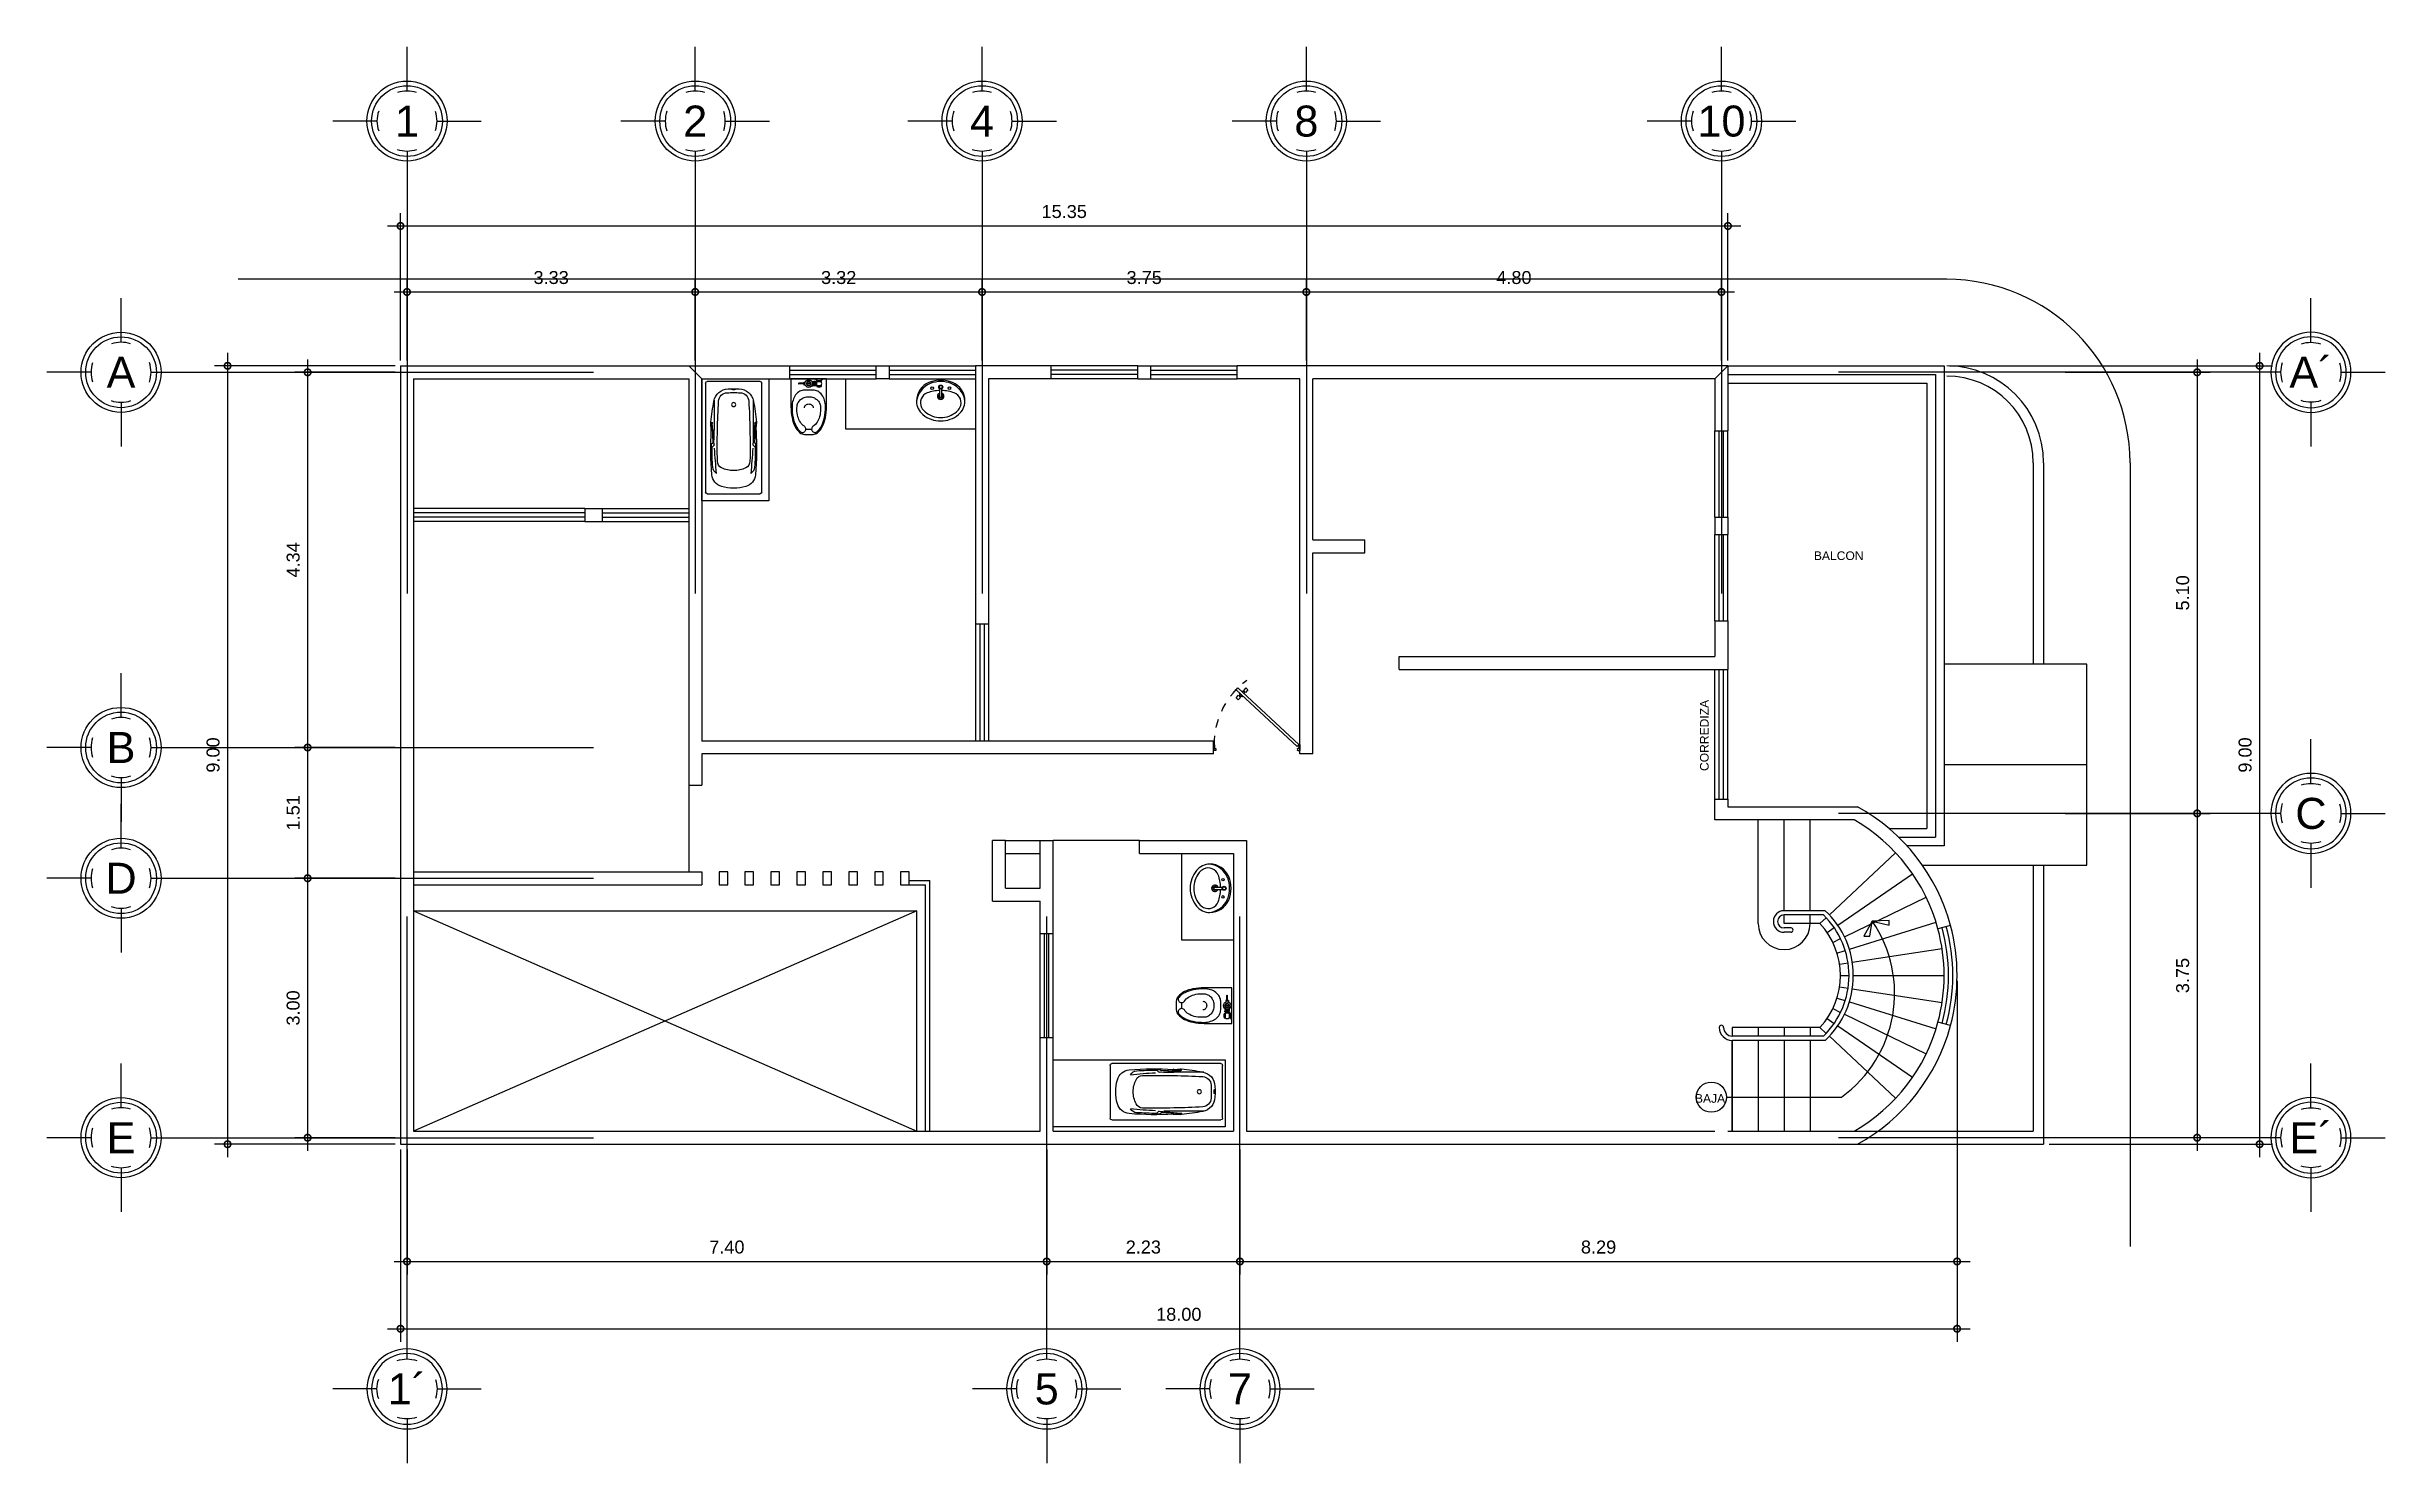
# Model space of a CAD drawing. Header units: inches. Extents: x -370 to 18, y -197 to 199.
# Drawn here: x -216.72 to -189.68, y 101.6 to 117.97 of the extents above; entities that cross this region are included whole.
import ezdxf
from ezdxf.enums import TextEntityAlignment as Align

# ---------------------------------------------------------------- set-up
doc = ezdxf.new("R2010")
doc.units = ezdxf.units.IN
doc.header["$MEASUREMENT"] = 0
doc.header["$PDMODE"] = 34
doc.header["$PDSIZE"] = 0.2
doc.linetypes.add('CENTER2', pattern=[28.575, 19.05, -3.175, 3.175, -3.175])
doc.linetypes.add('RAYITAS', pattern=[0.375, 0.25, -0.125])
for name, color, linetype in [('artefactos', 1, 'Continuous'), ('aux2', 194, 'Continuous'), ('MUEBLES', 7, 'Continuous')]:
    doc.layers.add(name, color=color, linetype=linetype)
doc.styles.get("Standard").update_dxf_attribs({"font": 'arial.ttf'})
doc.dimstyles.new('E100', dxfattribs={"dimtxt": 0.15, "dimasz": 0.15, "dimexe": 0.15, "dimexo": 0.0625, "dimgap": 0.09, "dimtad": 1, "dimzin": 0, "dimdsep": 46, "dimtxsty": 'Standard', "dimblk": 'DOTSMALL', "dimcen": 0.09, "dimdle": 0.15, "dimclrd": 1, "dimclre": 1, "dimclrt": 2, "dimazin": 0, "dimtfac": 1, "dimtofl": 0, "dimtmove": 1, "dimatfit": 1, "dimldrblk": 'OPEN90', "dimfxl": 1, "dimtolj": 1, "dimtzin": 0, "dimarcsym": 0})

msp = doc.modelspace()

# ---------------------------------------------------------------- texts
at = {"color": 8, "char_height": 0.1, "attachment_point": 1}
for s, insert in [('BALCON ', (-196.28516, 112.13846)), ('BAJA', (-197.66086, 105.86308))]:
    msp.add_mtext(s, dxfattribs=dict(at, insert=insert))
at = {"color": 8, "insert": (-197.60192, 110.42162), "char_height": 0.1, "attachment_point": 3, "rotation": 90}
msp.add_mtext('CORREDIZA', dxfattribs=at)

# ---------------------------------------------------------------- blocks, each defined once
blk = doc.blocks.new('BC-P3')
at = {"color": 1}
for p, q in [((-0.352, 0), (0.352, 0)), ((-0.375, -1.477), (-0.375, -0.023)), ((-0.26, -0.25), (-0.26, -0.65)), ((0.26, -0.25), (0.26, -0.65)), ((0.375, -0.023), (0.375, -1.477)), ((-0.299, -0.646), (-0.304, -0.562)), ((-0.295, -0.615), (-0.289, -0.545)), ((-0.295, -0.615), (-0.29, -0.621)), ((-0.289, -0.545), (-0.288, -0.546)), ((-0.289, -0.622), (-0.278, -0.816)), ((-0.26, -0.847), (-0.285, -0.558)), ((0.26, -0.847), (0.285, -0.558)), ((0.289, -0.622), (0.278, -0.816)), ((0.289, -0.545), (0.288, -0.546)), ((0.295, -0.615), (0.289, -0.545)), ((0.295, -0.615), (0.29, -0.621)), ((0.299, -0.646), (0.304, -0.562)), ((-0.295, -0.835), (-0.28, -0.82)), ((-0.295, -0.885), (-0.295, -0.835)), ((-0.295, -0.885), (-0.261, -0.851)), ((0.295, -0.885), (0.261, -0.851)), ((0.295, -0.835), (0.28, -0.82)), ((0.295, -0.885), (0.295, -0.835)), ((0.352, -1.5), (-0.352, -1.5))]:
    blk.add_line(p, q, dxfattribs=at)
blk.add_lwpolyline([(-0.026, -0.108, 0.338364), (-0.025, -0.109, 0.038384), (-0.018, -0.11, 0.0164), (-0.01, -0.111, 0.011665), (0.002, -0.111, 0.011665), (0.013, -0.111, 0.0164), (0.021, -0.11, 0.038384), (0.029, -0.109, 0.338364), (0.029, -0.108, 0.338364), (0.029, -0.107, 0.038384), (0.021, -0.106, 0.0164), (0.013, -0.105, 0.011665), (0.002, -0.105, 0.011665), (-0.01, -0.105, 0.0164), (-0.018, -0.106, 0.038384), (-0.025, -0.107, 0.338364)], format="xyb", close=True, dxfattribs=at)
blk.add_circle((0, -0.31), 0.0275, dxfattribs=at)
for centre, radius, start, end in [((-0.352, -0.023), 0.023, 90, 180), ((2.677, -0.835), 2.995, 168.9839, 174.4587), ((-0.067, -0.301), 0.2, 92.1239, 168.9839), ((7.962, -0.768), 8.179, 176.467, 179.1704), ((-0.082, -0.272), 0.12, 92.5539, 176.467), ((0, -2.1), 1.95, 90, 92.5539), ((0, -2.1), 2, 90, 92.1239), ((0, -2.1), 2, 87.8761, 90), ((0, -2.1), 1.95, 87.4461, 90), ((0.067, -0.301), 0.2, 11.0161, 87.8761), ((0.082, -0.272), 0.12, 3.533, 87.4461), ((-7.962, -0.768), 8.179, 0.8296, 3.533), ((-2.677, -0.835), 2.995, 5.5413, 11.0161), ((0.352, -0.023), 0.023, 0, 90), ((-0.205, -0.556), 0.1, 174.4587, 183.7832), ((-0.291, -0.622), 0.002, 5, 45.7989), ((-0.289, -0.548), 0.002, 12.2804, 69.2529), ((-0.384, -0.569), 0.1, 4.1251, 12.2804), ((0.384, -0.569), 0.1, 167.7196, 175.8749), ((0.289, -0.548), 0.002, 110.7471, 167.7196), ((0.291, -0.622), 0.002, 134.2011, 175), ((0.205, -0.556), 0.1, 356.2168, 5.5413), ((3.668, -0.903), 3.974, 176.4609, 184.9418), ((-0.389, -0.652), 0.09, 356.4609, 3.7832), ((4.351, -0.851), 4.64, 180.3451, 183.6254), ((-0.284, -0.816), 0.006, 315, 3.2505), ((-0.266, -0.847), 0.006, 315, 5), ((4.742, -0.654), 5.002, 179.9558, 181.4637), ((4.742, -0.654), 5.002, 182.7348, 186.5873), ((8.359, -0.88), 8.578, 178.4608, 181.2396), ((-8.359, -0.88), 8.578, 358.7604, 1.5392), ((-4.742, -0.654), 5.002, 353.4127, 357.2652), ((-4.742, -0.654), 5.002, 358.5363, 0.0442), ((0.266, -0.847), 0.006, 175, 225), ((0.284, -0.816), 0.006, 176.7495, 225), ((-4.351, -0.851), 4.64, 356.3746, 359.6549), ((-3.668, -0.903), 3.974, 355.0582, 3.5391), ((0.389, -0.652), 0.09, 176.2168, 183.5391), ((-0.112, -1.23), 0.18, 184.9418, 254.479), ((-0.18, -1.139), 0.1, 182.9172, 241.9463), ((-0.117, -1.064), 0.1, 181.2396, 243.8791), ((0, -0.825), 0.366, 243.8791, 270), ((0, -0.825), 0.366, 270, 296.1209), ((0.117, -1.064), 0.1, 296.1209, 358.7604), ((0.112, -1.23), 0.18, 285.521, 355.0582), ((0.18, -1.139), 0.1, 298.0537, 357.0828), ((-0.352, -1.477), 0.023, 180, 270), ((0, -0.825), 0.6, 254.479, 270), ((0, -0.825), 0.6, 270, 285.521), ((0.352, -1.477), 0.023, 270, 0)]:
    blk.add_arc(centre, radius, start, end, dxfattribs=at)
blk = doc.blocks.new('lo')
at = {"layer": 'artefactos', "color": 1, "linetype": 'Continuous'}
for p, q in [((0.036, 0.012), (0.124, 0.012)), ((0.036, -0.012), (0.124, -0.012))]:
    blk.add_line(p, q, dxfattribs=at)
at = {"layer": 'artefactos', "color": 1}
blk.add_lwpolyline([(-0.175, -0.206, 0.225897), (-0.02, -0.28, 0.302325), (0.197, -0.136, 0.099436), (0.224, 0, 0.099436), (0.197, 0.136, 0.302325), (-0.02, 0.28, 0.225897), (-0.175, 0.206, 0.172204), (-0.248, 0, 0.172204)], format="xyb", close=True, dxfattribs=at)
blk.add_lwpolyline([(-0.144, 0.181, 0.172204), (-0.208, 0, 0.172204), (-0.144, -0.181)], format="xyb", dxfattribs=at)
at = {"layer": 'artefactos', "color": 1, "linetype": 'Continuous'}
blk.add_circle((0.144, 0), 0.0233, dxfattribs=at)
at = {"layer": 'artefactos', "color": 1}
for centre, radius, start, end in [((-0.054, 0.024), 0.258, 82.5047, 82.5047), ((-0.054, -0.024), 0.258, 277.4953, 277.4953), ((-0.02, 0.08), 0.16, 117.069, 140.9171), ((-0.038, 0.114), 0.121, 20.3585, 117.069), ((-0.346, 0), 0.45, 1.4812, 20.3585), ((-0.02, -0.08), 0.16, 219.0829, 242.931), ((-0.038, -0.114), 0.121, 242.931, 339.6415), ((-0.346, 0), 0.45, 339.6415, 358.5184)]:
    blk.add_arc(centre, radius, start, end, dxfattribs=at)
at = {"layer": 'artefactos', "color": 1, "linetype": 'Continuous'}
blk.add_arc((0.036, 0), 0.0116, 90, 270, dxfattribs=at)
at = {"layer": 'aux2', "color": 1}
for centre, radius in [((0.131, 0.1), 0.015), ((0.144, 0), 0.0175), ((0.131, -0.1), 0.015)]:
    blk.add_circle(centre, radius, dxfattribs=at)
for centre, radius, start, end in [((-0.054, 0.024), 0.258, 22.1793, 82.5047), ((0.037, 0), 0.0375, 18.0708, 341.925), ((0.037, 0), 0.023, 30.3811, 329.6115), ((-0.128, 0), 0.336, 0, 21.2533), ((-0.054, -0.024), 0.258, 277.4953, 337.8207), ((-0.128, 0), 0.336, 338.7467, 0)]:
    blk.add_arc(centre, radius, start, end, dxfattribs=at)
blk = doc.blocks.new('videt')
at = {"layer": 'artefactos', "color": 1}
blk.add_line((0.024, 0.29), (-0.044, 0.29), dxfattribs=at)
for points in [[(0.196, 0.029, 0.049648), (0.183, 0.159, 0.06346), (0.151, 0.256, 0.103485), (0.093, 0.331, 0.178458), (0.04, 0.351), (-0.06, 0.351, 0.178458), (-0.112, 0.331, 0.103485), (-0.17, 0.256, 0.06346), (-0.203, 0.159, 0.049648), (-0.216, 0.029), (-0.216, -0.293), (0.196, -0.293)], [(-0.104, 0.322, 0.103485), (-0.159, 0.251, 0.06346), (-0.191, 0.157, 0.049648), (-0.204, 0.029, 0.075858), (-0.192, -0.046, 0.086069), (-0.162, -0.106, 0.105985), (-0.113, -0.148, 0.126201), (-0.06, -0.162), (0.04, -0.162, 0.126201), (0.093, -0.148, 0.105985), (0.142, -0.106, 0.086069), (0.172, -0.046, 0.075858), (0.184, 0.029, 0.049648), (0.171, 0.157, 0.06346), (0.139, 0.251, 0.103485), (0.085, 0.322, 0.097511), (0.07, 0.328, 0.09808), (0.055, 0.328, 0.098895), (0.041, 0.322, 0.099479), (0.03, 0.311, 0.099479), (0.025, 0.297, 0.098895), (0.025, 0.282, 0.09808), (0.031, 0.268, 0.097511), (0.041, 0.257, -0.102445), (0.087, 0.211, -0.077884), (0.116, 0.146, -0.065096), (0.127, 0.061, -0.024284), (0.125, 0.029, -0.115331), (0.115, -0.013, -0.103946), (0.086, -0.051, -0.091071), (0.043, -0.075, -0.083675), (-0.01, -0.084, -0.083675), (-0.063, -0.075, -0.091071), (-0.105, -0.051, -0.103946), (-0.135, -0.013, -0.115331), (-0.145, 0.029, -0.024284), (-0.146, 0.061, -0.065096), (-0.135, 0.146, -0.077884), (-0.106, 0.211, -0.102445), (-0.061, 0.257, 0.097511), (-0.05, 0.268, 0.09808), (-0.044, 0.282, 0.098895), (-0.044, 0.297, 0.099479), (-0.05, 0.311, 0.099479), (-0.061, 0.322, 0.098895), (-0.075, 0.328, 0.09808), (-0.09, 0.328, 0.097511)]]:
    blk.add_lwpolyline(points, format="xyb", close=True, dxfattribs=at)
blk.add_lwpolyline([(0.04, 0.043, -0.111064), (0.036, 0.026, -0.102841), (0.025, 0.012, -0.093011), (0.01, 0.003, -0.087082), (-0.01, -0.001, -0.087082), (-0.029, 0.003, -0.093011), (-0.045, 0.012, -0.102841), (-0.056, 0.026, -0.111064), (-0.06, 0.043, -0.111064)], format="xyb", dxfattribs=at)
at = {"layer": 'aux2', "color": 1}
for p, q in [((-0.154, -0.215), (-0.154, -0.203)), ((-0.083, -0.215), (-0.154, -0.215)), ((-0.083, -0.259), (-0.154, -0.259)), ((-0.154, -0.277), (-0.154, -0.259)), ((-0.15, -0.206), (-0.15, -0.201)), ((-0.15, -0.276), (-0.15, -0.265)), ((-0.135, -0.209), (-0.147, -0.209)), ((-0.135, -0.262), (-0.147, -0.262)), ((-0.132, -0.206), (-0.132, -0.197)), ((-0.132, -0.274), (-0.132, -0.265)), ((-0.125, -0.206), (-0.125, -0.197)), ((-0.125, -0.274), (-0.125, -0.265)), ((-0.11, -0.209), (-0.122, -0.209)), ((-0.11, -0.262), (-0.122, -0.262)), ((-0.107, -0.206), (-0.107, -0.201)), ((-0.107, -0.276), (-0.107, -0.265)), ((-0.104, -0.215), (-0.104, -0.203)), ((-0.104, -0.277), (-0.104, -0.259)), ((-0.083, -0.212), (-0.07, -0.212)), ((-0.083, -0.262), (-0.083, -0.212)), ((-0.083, -0.237), (-0.07, -0.237)), ((-0.083, -0.262), (-0.07, -0.262)), ((-0.07, -0.262), (-0.07, -0.212)), ((-0.058, -0.215), (-0.07, -0.215)), ((-0.058, -0.259), (-0.07, -0.259)), ((-0.046, -0.212), (-0.058, -0.212)), ((-0.058, -0.262), (-0.058, -0.212)), ((-0.046, -0.262), (-0.058, -0.262)), ((0.047, -0.221), (0.031, -0.221)), ((0.047, -0.252), (0.031, -0.252)), ((0.047, -0.252), (0.047, -0.221)), ((0.05, -0.234), (0.106, -0.234)), ((0.05, -0.24), (0.106, -0.24)), ((-0.166, -0.293), (-0.166, -0.281)), ((-0.166, -0.293), (-0.091, -0.293)), ((-0.091, -0.293), (-0.091, -0.281))]:
    blk.add_line(p, q, dxfattribs=at)
blk.add_lwpolyline([(-0.035, -0.237), (-0.022, -0.259), (0.003, -0.259), (0.015, -0.237), (0.003, -0.215), (-0.022, -0.215)], close=True, dxfattribs=at)
for centre, radius in [((-0.01, -0.237), 0.0437), ((-0.01, -0.236), 0.025), ((-0.01, -0.237), 0.025), ((-0.01, -0.237), 0.00855)]:
    blk.add_circle(centre, radius, dxfattribs=at)
for centre, radius, start, end in [((-0.119, -0.237), 0.0406, 147.7952, 212.2048), ((-0.129, -0.25), 0.0531, 61.9275, 118.0725), ((-0.147, -0.206), 0.00312, 180, 270), ((-0.147, -0.265), 0.00312, 90, 180), ((-0.135, -0.206), 0.00312, 270, 0), ((-0.135, -0.265), 0.00312, 0, 90), ((-0.122, -0.206), 0.00312, 180, 270), ((-0.122, -0.265), 0.00312, 90, 180), ((-0.11, -0.206), 0.00312, 270, 0), ((-0.11, -0.265), 0.00312, 0, 90), ((-0.138, -0.237), 0.0406, 327.7958, 32.2042), ((0.05, -0.231), 0.00312, 180, 270), ((0.05, -0.243), 0.00312, 90, 180), ((0.106, -0.237), 0.00312, 270, 90), ((-0.129, -0.39), 0.116, 71.0754, 108.9246)]:
    blk.add_arc(centre, radius, start, end, dxfattribs=at)
blk = doc.blocks.new('*U41')
at = {"layer": 'artefactos', "color": 1}
for p, q in [((0.011, 0.034), (0.717, 0.69)), ((0.032, 0.013), (0.738, 0.668)), ((0.625, 0.689), (0.601, 0.665)), ((0.601, 0.665), (0.629, 0.637)), ((0.625, 0.689), (0.653, 0.661)), ((0.653, 0.661), (0.629, 0.637)), ((0.675, 0.653), (0.637, 0.615)), ((0.637, 0.615), (0.64, 0.612)), ((0.664, 0.588), (0.661, 0.591)), ((0.702, 0.626), (0.664, 0.588)), ((0.675, 0.653), (0.678, 0.65)), ((0.71, 0.604), (0.686, 0.58)), ((0.714, 0.552), (0.686, 0.58)), ((0.702, 0.626), (0.699, 0.629)), ((0.738, 0.576), (0.71, 0.604)), ((0.738, 0.576), (0.714, 0.552)), ((0.738, 0.668), (0.717, 0.69)), ((0, 0.031), (0, -0.031)), ((0.008, 0.034), (0.003, 0.034)), ((0.011, 0.034), (0.032, 0.013)), ((0.011, 0.031), (0.011, -0.011)), ((0.989, 0.031), (0.989, -0.011)), ((0.992, 0.034), (0.997, 0.034)), ((1, 0.031), (1, -0.031)), ((0.025, -0.034), (0.003, -0.034)), ((0.011, -0.011), (0.025, -0.011)), ((0.028, -0.014), (0.028, -0.031)), ((0.972, -0.014), (0.972, -0.031)), ((0.989, -0.011), (0.975, -0.011)), ((0.975, -0.034), (0.997, -0.034))]:
    blk.add_line(p, q, dxfattribs=at)
at = {"layer": 'artefactos', "color": 1, "linetype": 'RAYITAS', "ltscale": 0.15}
blk.add_arc((0.061, 0.034), 0.928, 0, 53.3291, dxfattribs=at)
at = {"layer": 'artefactos', "color": 1}
for centre, radius, start, end in [((0.624, 0.629), 0.0188, 310.968, 53.1574), ((0.661, 0.665), 0.0188, 216.8426, 319.032), ((0.678, 0.576), 0.0188, 36.8426, 139.032), ((0.714, 0.612), 0.0188, 130.968, 233.1574), ((0.003, 0.031), 0.003, 90, 180), ((0.008, 0.031), 0.003, 0, 90), ((0.992, 0.031), 0.003, 90, 180), ((0.997, 0.031), 0.003, 0, 90), ((0.003, -0.031), 0.003, 180, 270), ((0.025, -0.014), 0.003, 0, 90), ((0.025, -0.031), 0.003, 270, 0), ((0.975, -0.014), 0.003, 90, 180), ((0.975, -0.031), 0.003, 180, 270), ((0.997, -0.031), 0.003, 270, 0)]:
    blk.add_arc(centre, radius, start, end, dxfattribs=at)
blk = doc.blocks.new('EJE NORTE NUEVO')
at = {"color": 8}
for p, q in [((0, 3.252), (0, 3.764)), ((-0.347, 2.905), (-0.859, 2.905)), ((0.347, 2.905), (0.859, 2.905))]:
    blk.add_line(p, q, dxfattribs=at)
at = {"color": 2, "linetype": 'CENTER2'}
blk.add_line((0, 2.558), (0, -2.558), dxfattribs=at)
at = {"color": 8}
blk.add_circle((0, 2.905), 0.463, dxfattribs=at)
at = {"color": 4}
blk.add_circle((0, 2.905), 0.409, dxfattribs=at)
at = {"color": 8}
for start, end in [(71.4161, 108.5839), (160.6993, 199.2784), (341.7694, 18.2529), (251.0526, 288.9474)]:
    blk.add_arc((0, 2.905), 0.347, start, end, dxfattribs=at)
at = {"color": 4}
blk.add_attdef('A', text='', height=0.358, dxfattribs=at).set_placement((0, 2.905), align=Align.MIDDLE_CENTER)
blk = doc.blocks.new('_DotSmall')
at = {"color": 0, "linetype": 'ByBlock', "const_width": 0.5}
blk.add_lwpolyline([(-0.0625, 0, 1), (0.0625, 0, 1)], format="xyb", close=True, dxfattribs=at)
blk = doc.blocks.new('*D123')
at = {"color": 1, "lineweight": -2, "transparency": 16777216}
for p, q in [((-212.554, 114.347), (-212.554, 115.288)), ((-209.221, 114.347), (-209.221, 115.288)), ((-212.704, 115.138), (-209.071, 115.138))]:
    blk.add_line(p, q, dxfattribs=at)
at = {"layer": 'DEFPOINTS', "color": 0, "transparency": 16777216}
for p in [(-209.221, 115.138), (-212.554, 114.284), (-209.221, 114.284)]:
    blk.add_point(p, dxfattribs=at)
at = {"color": 1, "lineweight": -2, "transparency": 16777216, "xscale": 0.15, "yscale": 0.15, "zscale": 0.15, "rotation": 180}
blk.add_blockref('_DotSmall', (-212.554, 115.138), dxfattribs=at)
at = {"color": 1, "lineweight": -2, "transparency": 16777216, "xscale": 0.15, "yscale": 0.15, "zscale": 0.15}
blk.add_blockref('_DotSmall', (-209.221, 115.138), dxfattribs=at)
at = {"color": 2, "transparency": 16777216, "insert": (-210.887, 115.304), "char_height": 0.15, "attachment_point": 5}
blk.add_mtext('\\A1;3.33', dxfattribs=at)
blk = doc.blocks.new('_Open90')
at = {"color": 0, "linetype": 'ByBlock', "lineweight": -2}
for p, q in [((0, 0), (-1, 0)), ((-0.5, 0.5), (0, 0)), ((0, 0), (-0.5, -0.5))]:
    blk.add_line(p, q, dxfattribs=at)
blk = doc.blocks.new('*D132')
at = {"color": 1, "lineweight": -2, "transparency": 16777216}
for p, q in [((-209.221, 114.347), (-209.221, 115.288)), ((-205.904, 114.347), (-205.904, 115.288)), ((-209.371, 115.138), (-205.754, 115.138))]:
    blk.add_line(p, q, dxfattribs=at)
at = {"layer": 'DEFPOINTS', "color": 0, "transparency": 16777216}
for p in [(-205.904, 115.138), (-209.221, 114.284), (-205.904, 114.284)]:
    blk.add_point(p, dxfattribs=at)
at = {"color": 1, "lineweight": -2, "transparency": 16777216, "xscale": 0.15, "yscale": 0.15, "zscale": 0.15, "rotation": 180}
blk.add_blockref('_DotSmall', (-209.221, 115.138), dxfattribs=at)
at = {"color": 1, "lineweight": -2, "transparency": 16777216, "xscale": 0.15, "yscale": 0.15, "zscale": 0.15}
blk.add_blockref('_DotSmall', (-205.904, 115.138), dxfattribs=at)
at = {"color": 2, "transparency": 16777216, "insert": (-207.562, 115.304), "char_height": 0.15, "attachment_point": 5}
blk.add_mtext('\\A1;3.32', dxfattribs=at)
blk = doc.blocks.new('*D133')
at = {"color": 1, "lineweight": -2, "transparency": 16777216}
for p, q in [((-205.904, 114.347), (-205.904, 115.288)), ((-202.154, 114.347), (-202.154, 115.288)), ((-206.054, 115.138), (-202.004, 115.138))]:
    blk.add_line(p, q, dxfattribs=at)
at = {"layer": 'DEFPOINTS', "color": 0, "transparency": 16777216}
for p in [(-202.154, 115.138), (-205.904, 114.284), (-202.154, 114.284)]:
    blk.add_point(p, dxfattribs=at)
at = {"color": 1, "lineweight": -2, "transparency": 16777216, "xscale": 0.15, "yscale": 0.15, "zscale": 0.15, "rotation": 180}
blk.add_blockref('_DotSmall', (-205.904, 115.138), dxfattribs=at)
at = {"color": 1, "lineweight": -2, "transparency": 16777216, "xscale": 0.15, "yscale": 0.15, "zscale": 0.15}
blk.add_blockref('_DotSmall', (-202.154, 115.138), dxfattribs=at)
at = {"color": 2, "transparency": 16777216, "insert": (-204.029, 115.304), "char_height": 0.15, "attachment_point": 5}
blk.add_mtext('\\A1;3.75', dxfattribs=at)
blk = doc.blocks.new('*D134')
at = {"color": 1, "lineweight": -2, "transparency": 16777216}
for p, q in [((-202.154, 114.347), (-202.154, 115.288)), ((-197.354, 114.347), (-197.354, 115.288)), ((-202.304, 115.138), (-197.204, 115.138))]:
    blk.add_line(p, q, dxfattribs=at)
at = {"layer": 'DEFPOINTS', "color": 0, "transparency": 16777216}
for p in [(-197.354, 115.138), (-202.154, 114.284), (-197.354, 114.284)]:
    blk.add_point(p, dxfattribs=at)
at = {"color": 1, "lineweight": -2, "transparency": 16777216, "xscale": 0.15, "yscale": 0.15, "zscale": 0.15, "rotation": 180}
blk.add_blockref('_DotSmall', (-202.154, 115.138), dxfattribs=at)
at = {"color": 1, "lineweight": -2, "transparency": 16777216, "xscale": 0.15, "yscale": 0.15, "zscale": 0.15}
blk.add_blockref('_DotSmall', (-197.354, 115.138), dxfattribs=at)
at = {"color": 2, "transparency": 16777216, "insert": (-199.754, 115.304), "char_height": 0.15, "attachment_point": 5}
blk.add_mtext('\\A1;4.80', dxfattribs=at)
blk = doc.blocks.new('*D135')
at = {"color": 1, "lineweight": -2, "transparency": 16777216}
for p, q in [((-212.629, 114.347), (-212.629, 116.051)), ((-197.279, 114.347), (-197.279, 116.051)), ((-212.779, 115.901), (-197.129, 115.901))]:
    blk.add_line(p, q, dxfattribs=at)
at = {"layer": 'DEFPOINTS', "color": 0, "transparency": 16777216}
for p in [(-197.279, 115.901), (-212.629, 114.284), (-197.279, 114.284)]:
    blk.add_point(p, dxfattribs=at)
at = {"color": 1, "lineweight": -2, "transparency": 16777216, "xscale": 0.15, "yscale": 0.15, "zscale": 0.15, "rotation": 180}
blk.add_blockref('_DotSmall', (-212.629, 115.901), dxfattribs=at)
at = {"color": 1, "lineweight": -2, "transparency": 16777216, "xscale": 0.15, "yscale": 0.15, "zscale": 0.15}
blk.add_blockref('_DotSmall', (-197.279, 115.901), dxfattribs=at)
at = {"color": 2, "transparency": 16777216, "insert": (-204.954, 116.067), "char_height": 0.15, "attachment_point": 5}
blk.add_mtext('\\A1;15.35', dxfattribs=at)
blk = doc.blocks.new('*D136')
at = {"color": 1, "lineweight": -2, "transparency": 16777216}
for p, q in [((-212.691, 114.209), (-213.853, 114.209)), ((-213.703, 114.359), (-213.703, 109.721)), ((-212.691, 109.871), (-213.853, 109.871))]:
    blk.add_line(p, q, dxfattribs=at)
at = {"layer": 'DEFPOINTS', "color": 0, "transparency": 16777216}
for p in [(-212.629, 114.209), (-213.703, 109.871), (-212.629, 109.871)]:
    blk.add_point(p, dxfattribs=at)
at = {"color": 1, "lineweight": -2, "transparency": 16777216, "xscale": 0.15, "yscale": 0.15, "zscale": 0.15}
for p, rotation in [((-213.703, 114.209), 90), ((-213.703, 109.871), 270)]:
    blk.add_blockref('_DotSmall', p, dxfattribs=dict(at, rotation=rotation))
at = {"color": 2, "transparency": 16777216, "insert": (-213.87, 112.04), "char_height": 0.15, "attachment_point": 5, "rotation": 90}
blk.add_mtext('\\A1;4.34', dxfattribs=at)
blk = doc.blocks.new('*D137')
at = {"color": 1, "lineweight": -2, "transparency": 16777216}
for p, q in [((-212.691, 109.871), (-213.853, 109.871)), ((-213.703, 110.021), (-213.703, 108.209)), ((-212.691, 108.359), (-213.853, 108.359))]:
    blk.add_line(p, q, dxfattribs=at)
at = {"layer": 'DEFPOINTS', "color": 0, "transparency": 16777216}
for p in [(-212.629, 109.871), (-213.703, 108.359), (-212.629, 108.359)]:
    blk.add_point(p, dxfattribs=at)
at = {"color": 1, "lineweight": -2, "transparency": 16777216, "xscale": 0.15, "yscale": 0.15, "zscale": 0.15}
for p, rotation in [((-213.703, 109.871), 90), ((-213.703, 108.359), 270)]:
    blk.add_blockref('_DotSmall', p, dxfattribs=dict(at, rotation=rotation))
at = {"color": 2, "transparency": 16777216, "insert": (-213.87, 109.115), "char_height": 0.15, "attachment_point": 5, "rotation": 90}
blk.add_mtext('\\A1;1.51', dxfattribs=at)
blk = doc.blocks.new('*D124')
at = {"color": 1, "lineweight": -2, "transparency": 16777216}
for p, q in [((-213.703, 108.509), (-213.703, 105.209)), ((-212.691, 108.359), (-213.853, 108.359)), ((-212.691, 105.359), (-213.853, 105.359))]:
    blk.add_line(p, q, dxfattribs=at)
at = {"layer": 'DEFPOINTS', "color": 0, "transparency": 16777216}
for p in [(-212.629, 108.359), (-213.703, 105.359), (-212.629, 105.359)]:
    blk.add_point(p, dxfattribs=at)
at = {"color": 1, "lineweight": -2, "transparency": 16777216, "xscale": 0.15, "yscale": 0.15, "zscale": 0.15}
for p, rotation in [((-213.703, 108.359), 90), ((-213.703, 105.359), 270)]:
    blk.add_blockref('_DotSmall', p, dxfattribs=dict(at, rotation=rotation))
at = {"color": 2, "transparency": 16777216, "insert": (-213.87, 106.859), "char_height": 0.15, "attachment_point": 5, "rotation": 90}
blk.add_mtext('\\A1;3.00', dxfattribs=at)
blk = doc.blocks.new('*D125')
at = {"color": 1, "lineweight": -2, "transparency": 16777216}
for p, q in [((-214.629, 114.434), (-214.629, 105.134)), ((-212.691, 114.284), (-214.779, 114.284)), ((-212.691, 105.284), (-214.779, 105.284))]:
    blk.add_line(p, q, dxfattribs=at)
at = {"layer": 'DEFPOINTS', "color": 0, "transparency": 16777216}
for p in [(-212.629, 114.284), (-214.629, 105.284), (-212.629, 105.284)]:
    blk.add_point(p, dxfattribs=at)
at = {"color": 1, "lineweight": -2, "transparency": 16777216, "xscale": 0.15, "yscale": 0.15, "zscale": 0.15}
for p, rotation in [((-214.629, 114.284), 90), ((-214.629, 105.284), 270)]:
    blk.add_blockref('_DotSmall', p, dxfattribs=dict(at, rotation=rotation))
at = {"color": 2, "transparency": 16777216, "insert": (-214.796, 109.784), "char_height": 0.15, "attachment_point": 5, "rotation": 90}
blk.add_mtext('\\A1;9.00', dxfattribs=at)
blk = doc.blocks.new('*D126')
at = {"color": 1, "lineweight": -2, "transparency": 16777216}
for p, q in [((-212.554, 105.222), (-212.554, 103.778)), ((-205.157, 105.222), (-205.157, 103.778)), ((-212.704, 103.928), (-205.007, 103.928))]:
    blk.add_line(p, q, dxfattribs=at)
at = {"layer": 'DEFPOINTS', "color": 0, "transparency": 16777216}
for p in [(-212.554, 105.284), (-205.157, 105.284), (-205.157, 103.928)]:
    blk.add_point(p, dxfattribs=at)
at = {"color": 1, "lineweight": -2, "transparency": 16777216, "xscale": 0.15, "yscale": 0.15, "zscale": 0.15, "rotation": 180}
blk.add_blockref('_DotSmall', (-212.554, 103.928), dxfattribs=at)
at = {"color": 1, "lineweight": -2, "transparency": 16777216, "xscale": 0.15, "yscale": 0.15, "zscale": 0.15}
blk.add_blockref('_DotSmall', (-205.157, 103.928), dxfattribs=at)
at = {"color": 2, "transparency": 16777216, "insert": (-208.855, 104.094), "char_height": 0.15, "attachment_point": 5}
blk.add_mtext('\\A1;7.40', dxfattribs=at)
blk = doc.blocks.new('*D127')
at = {"color": 1, "lineweight": -2, "transparency": 16777216}
for p, q in [((-205.157, 105.222), (-205.157, 103.778)), ((-202.922, 105.222), (-202.922, 103.778)), ((-205.307, 103.928), (-202.772, 103.928))]:
    blk.add_line(p, q, dxfattribs=at)
at = {"layer": 'DEFPOINTS', "color": 0, "transparency": 16777216}
for p in [(-205.157, 105.284), (-202.922, 105.284), (-202.922, 103.928)]:
    blk.add_point(p, dxfattribs=at)
at = {"color": 1, "lineweight": -2, "transparency": 16777216, "xscale": 0.15, "yscale": 0.15, "zscale": 0.15, "rotation": 180}
blk.add_blockref('_DotSmall', (-205.157, 103.928), dxfattribs=at)
at = {"color": 1, "lineweight": -2, "transparency": 16777216, "xscale": 0.15, "yscale": 0.15, "zscale": 0.15}
blk.add_blockref('_DotSmall', (-202.922, 103.928), dxfattribs=at)
at = {"color": 2, "transparency": 16777216, "insert": (-204.039, 104.094), "char_height": 0.15, "attachment_point": 5}
blk.add_mtext('\\A1;2.23', dxfattribs=at)
blk = doc.blocks.new('*D128')
at = {"color": 1, "lineweight": -2, "transparency": 16777216}
for p, q in [((-194.629, 107.172), (-194.629, 103.778)), ((-202.922, 105.222), (-202.922, 103.778)), ((-203.072, 103.928), (-194.479, 103.928))]:
    blk.add_line(p, q, dxfattribs=at)
at = {"layer": 'DEFPOINTS', "color": 0, "transparency": 16777216}
for p in [(-194.629, 107.234), (-202.922, 105.284), (-194.629, 103.928)]:
    blk.add_point(p, dxfattribs=at)
at = {"color": 1, "lineweight": -2, "transparency": 16777216, "xscale": 0.15, "yscale": 0.15, "zscale": 0.15, "rotation": 180}
blk.add_blockref('_DotSmall', (-202.922, 103.928), dxfattribs=at)
at = {"color": 1, "lineweight": -2, "transparency": 16777216, "xscale": 0.15, "yscale": 0.15, "zscale": 0.15}
blk.add_blockref('_DotSmall', (-194.629, 103.928), dxfattribs=at)
at = {"color": 2, "transparency": 16777216, "insert": (-198.775, 104.094), "char_height": 0.15, "attachment_point": 5}
blk.add_mtext('\\A1;8.29', dxfattribs=at)
blk = doc.blocks.new('*D122')
at = {"color": 1, "lineweight": -2, "transparency": 16777216}
for p, q in [((-212.629, 105.222), (-212.629, 103)), ((-194.629, 105.222), (-194.629, 103)), ((-212.779, 103.15), (-194.479, 103.15))]:
    blk.add_line(p, q, dxfattribs=at)
at = {"layer": 'DEFPOINTS', "color": 0, "transparency": 16777216}
for p in [(-212.629, 105.284), (-194.629, 105.284), (-194.629, 103.15)]:
    blk.add_point(p, dxfattribs=at)
at = {"color": 1, "lineweight": -2, "transparency": 16777216, "xscale": 0.15, "yscale": 0.15, "zscale": 0.15, "rotation": 180}
blk.add_blockref('_DotSmall', (-212.629, 103.15), dxfattribs=at)
at = {"color": 1, "lineweight": -2, "transparency": 16777216, "xscale": 0.15, "yscale": 0.15, "zscale": 0.15}
blk.add_blockref('_DotSmall', (-194.629, 103.15), dxfattribs=at)
at = {"color": 2, "transparency": 16777216, "insert": (-203.629, 103.316), "char_height": 0.15, "attachment_point": 5}
blk.add_mtext('\\A1;18.00', dxfattribs=at)
blk = doc.blocks.new('*D129')
at = {"color": 1, "lineweight": -2, "transparency": 16777216}
for p, q in [((-193.38, 114.209), (-191.703, 114.209)), ((-191.853, 114.359), (-191.853, 108.959)), ((-193.38, 109.109), (-191.703, 109.109))]:
    blk.add_line(p, q, dxfattribs=at)
at = {"layer": 'DEFPOINTS', "color": 0, "transparency": 16777216}
for p in [(-193.442, 114.209), (-193.442, 109.109), (-191.853, 109.109)]:
    blk.add_point(p, dxfattribs=at)
at = {"color": 1, "lineweight": -2, "transparency": 16777216, "xscale": 0.15, "yscale": 0.15, "zscale": 0.15}
for p, rotation in [((-191.853, 114.209), 90), ((-191.853, 109.109), 270)]:
    blk.add_blockref('_DotSmall', p, dxfattribs=dict(at, rotation=rotation))
at = {"color": 2, "transparency": 16777216, "insert": (-192.02, 111.659), "char_height": 0.15, "attachment_point": 5, "rotation": 90}
blk.add_mtext('\\A1;5.10', dxfattribs=at)
blk = doc.blocks.new('*D130')
at = {"color": 1, "lineweight": -2, "transparency": 16777216}
for p, q in [((-191.853, 109.259), (-191.853, 105.209)), ((-193.38, 109.109), (-191.703, 109.109)), ((-191.916, 105.359), (-192.003, 105.359))]:
    blk.add_line(p, q, dxfattribs=at)
at = {"layer": 'DEFPOINTS', "color": 0, "transparency": 16777216}
for p in [(-193.442, 109.109), (-191.853, 105.359), (-191.853, 105.359)]:
    blk.add_point(p, dxfattribs=at)
at = {"color": 1, "lineweight": -2, "transparency": 16777216, "xscale": 0.15, "yscale": 0.15, "zscale": 0.15}
for p, rotation in [((-191.853, 109.109), 90), ((-191.853, 105.359), 270)]:
    blk.add_blockref('_DotSmall', p, dxfattribs=dict(at, rotation=rotation))
at = {"color": 2, "transparency": 16777216, "insert": (-192.02, 107.234), "char_height": 0.15, "attachment_point": 5, "rotation": 90}
blk.add_mtext('\\A1;3.75', dxfattribs=at)
blk = doc.blocks.new('*D131')
at = {"color": 1, "lineweight": -2, "transparency": 16777216}
for p, q in [((-191.131, 114.434), (-191.131, 105.134)), ((-194.716, 114.284), (-190.981, 114.284)), ((-193.566, 105.284), (-190.981, 105.284))]:
    blk.add_line(p, q, dxfattribs=at)
at = {"layer": 'DEFPOINTS', "color": 0, "transparency": 16777216}
for p in [(-194.779, 114.284), (-193.629, 105.284), (-191.131, 105.284)]:
    blk.add_point(p, dxfattribs=at)
at = {"color": 1, "lineweight": -2, "transparency": 16777216, "xscale": 0.15, "yscale": 0.15, "zscale": 0.15}
for p, rotation in [((-191.131, 114.284), 90), ((-191.131, 105.284), 270)]:
    blk.add_blockref('_DotSmall', p, dxfattribs=dict(at, rotation=rotation))
at = {"color": 2, "transparency": 16777216, "insert": (-191.298, 109.784), "char_height": 0.15, "attachment_point": 5, "rotation": 90}
blk.add_mtext('\\A1;9.00', dxfattribs=at)

# ---------------------------------------------------------------- dimensions: what is measured, and where the dimension line sits
for base, p1, p2, picture, middle in [((-197.27895, 115.90077), (-212.62895, 114.28411), (-197.27895, 114.28411), '*D135', (-204.95395, 116.06741)), ((-209.22086, 115.13757), (-212.55395, 114.28411), (-209.22086, 114.28411), '*D123', (-210.88741, 115.30421)), ((-205.90395, 115.13757), (-209.22086, 114.28411), (-205.90395, 114.28411), '*D132', (-207.56241, 115.30421)), ((-202.15395, 115.13757), (-205.90395, 114.28411), (-202.15395, 114.28411), '*D133', (-204.02895, 115.30421)), ((-197.35395, 115.13757), (-202.15395, 114.28411), (-197.35395, 114.28411), '*D134', (-199.75395, 115.30416)), ((-194.62895, 103.92776), (-202.9218, 105.28411), (-194.62895, 107.23411), '*D128', (-198.77537, 104.09434)), ((-194.62895, 103.14989), (-212.62895, 105.28411), (-194.62895, 105.28411), '*D122', (-203.62895, 103.31648)), ((-205.15676, 103.92776), (-212.55395, 105.28411), (-205.15676, 105.28411), '*D126', (-208.85536, 104.09434)), ((-202.9218, 103.92776), (-205.15676, 105.28411), (-202.9218, 105.28411), '*D127', (-204.03928, 104.09439))]:
    dim = msp.add_linear_dim(base=base, p1=p1, p2=p2, dimstyle='E100')
    dim.commit()
    dim.dimension.update_dxf_attribs({"geometry": picture, "text_midpoint": middle})
for base, p1, p2, picture, middle in [((-214.62916, 105.28411), (-212.62895, 114.28411), (-212.62895, 105.28411), '*D125', (-214.79574, 109.78411)), ((-191.13112, 105.28411), (-194.77895, 114.28411), (-193.62895, 105.28411), '*D131', (-191.2977, 109.78411)), ((-213.70306, 109.87071), (-212.62895, 114.20911), (-212.62895, 109.87071), '*D136', (-213.86969, 112.03991)), ((-191.85323, 109.10911), (-193.44208, 114.20911), (-193.44208, 109.10911), '*D129', (-192.01982, 111.65911)), ((-213.70306, 108.35911), (-212.62895, 109.87071), (-212.62895, 108.35911), '*D137', (-213.86964, 109.11491)), ((-191.85323, 105.35911), (-193.44208, 109.10911), (-191.85323, 105.35911), '*D130', (-192.01987, 107.23411)), ((-213.70306, 105.35911), (-212.62895, 108.35911), (-212.62895, 105.35911), '*D124', (-213.86969, 106.85911))]:
    dim = msp.add_linear_dim(base=base, p1=p1, p2=p2, angle=90, dimstyle='E100')
    dim.commit()
    dim.dimension.update_dxf_attribs({"geometry": picture, "text_midpoint": middle})

# ---------------------------------------------------------------- linework, layer by layer
at = {"color": 8}
for p, q in [((-194.74895, 115.28411), (-214.5057, 115.28411)), ((-212.62895, 114.28411), (-212.62895, 105.28411)), ((-212.62895, 114.28411), (-208.12895, 114.28411)), ((-212.47895, 114.13411), (-212.47895, 105.43411)), ((-212.47895, 114.13411), (-209.29586, 114.13411)), ((-209.14586, 114.13411), (-209.29586, 114.28411)), ((-209.29586, 114.13411), (-209.29586, 109.43411)), ((-209.14586, 114.13411), (-208.12895, 114.13411)), ((-209.14586, 114.13411), (-209.14586, 109.94571)), ((-208.12895, 114.28411), (-208.12895, 114.13411)), ((-207.47895, 113.54987), (-207.47895, 114.13411)), ((-205.10395, 114.28411), (-205.97895, 114.28411)), ((-205.97895, 114.28411), (-205.97895, 111.29571)), ((-205.82895, 114.13411), (-205.82895, 111.29571)), ((-205.10395, 114.13411), (-205.82895, 114.13411)), ((-205.10395, 114.13411), (-205.10395, 114.28411)), ((-204.10395, 114.13411), (-204.10395, 114.28411)), ((-204.10395, 114.28411), (-203.95395, 114.28411)), ((-204.10395, 114.13411), (-203.95395, 114.13411)), ((-203.95395, 114.13411), (-203.95395, 114.28411)), ((-197.27895, 114.28411), (-202.95395, 114.28411)), ((-202.95395, 114.13411), (-202.95395, 114.28411)), ((-202.22895, 114.13411), (-202.95395, 114.13411)), ((-202.22895, 109.79571), (-202.22895, 114.13411)), ((-197.42895, 114.13411), (-202.07895, 114.13411)), ((-202.07895, 112.27251), (-202.07895, 114.13411)), ((-197.42895, 114.13411), (-197.27895, 114.28411)), ((-197.42895, 114.13411), (-197.42895, 113.53411)), ((-197.27895, 114.28411), (-197.27895, 113.53411)), ((-197.27895, 114.28411), (-194.77895, 114.28411)), ((-197.27895, 114.18411), (-194.87895, 114.18411)), ((-194.87895, 114.18411), (-194.87895, 108.83411)), ((-194.77895, 114.28411), (-194.77895, 113.53411)), ((-194.77895, 114.28411), (-194.77895, 108.73411)), ((-197.27895, 114.08411), (-194.97895, 114.08411)), ((-194.97895, 114.08411), (-194.97895, 108.93411)), ((-205.97895, 113.54987), (-207.47895, 113.54987)), ((-197.42895, 113.53411), (-197.27895, 113.53411)), ((-193.74895, 113.16411), (-193.74895, 110.83411)), ((-193.62895, 113.16411), (-193.62895, 110.83411)), ((-192.62895, 113.16411), (-192.62895, 104.10157)), ((-210.49586, 112.63411), (-210.29586, 112.63411)), ((-210.49586, 112.63411), (-210.49586, 112.48411)), ((-210.29586, 112.63411), (-210.29586, 112.48411)), ((-197.42895, 112.53411), (-197.42895, 112.33411)), ((-197.42895, 112.53411), (-197.27895, 112.53411)), ((-197.42895, 112.53411), (-197.42895, 112.33411)), ((-197.27895, 112.53411), (-197.27895, 112.33411)), ((-197.27895, 112.53411), (-197.27895, 112.33411)), ((-210.49586, 112.48411), (-210.29586, 112.48411)), ((-202.07895, 112.27251), (-201.47895, 112.27251)), ((-201.47895, 112.12251), (-201.47895, 112.27251)), ((-197.42895, 112.33411), (-197.27895, 112.33411)), ((-202.07895, 109.79571), (-202.07895, 112.12251)), ((-202.07895, 112.12251), (-201.47895, 112.12251)), ((-205.82895, 111.29571), (-205.97895, 111.29571)), ((-197.42895, 111.33411), (-197.42895, 110.92251)), ((-197.42895, 111.33411), (-197.27895, 111.33411)), ((-197.27895, 111.33411), (-197.27895, 110.77251)), ((-201.07895, 110.92251), (-197.42895, 110.92251)), ((-201.07895, 110.77251), (-201.07895, 110.92251)), ((-201.07895, 110.77251), (-197.27895, 110.77251)), ((-197.27895, 109.27251), (-197.27895, 110.77251)), ((-203.22895, 109.94571), (-209.14586, 109.94571)), ((-209.14586, 109.79571), (-209.14586, 109.43411)), ((-203.22895, 109.79571), (-209.14586, 109.79571)), ((-203.22895, 109.79571), (-203.22895, 109.94571)), ((-202.07895, 109.79571), (-202.22895, 109.79571)), ((-193.12895, 109.67161), (-194.77895, 109.67161)), ((-209.29586, 109.43411), (-209.14586, 109.43411)), ((-209.29586, 109.43411), (-209.29586, 108.43411)), ((-197.42895, 109.27251), (-197.27895, 109.27251)), ((-197.42895, 109.03411), (-197.42895, 109.27251)), ((-197.27895, 109.27251), (-197.27895, 109.18411)), ((-195.81838, 109.03411), (-197.42895, 109.03411)), ((-197.27895, 109.18411), (-195.77895, 109.18411)), ((-196.92895, 107.83411), (-196.92895, 109.03411)), ((-196.62895, 107.98411), (-196.62895, 109.03411)), ((-196.32895, 107.98411), (-196.32895, 109.03411)), ((-205.78176, 108.09571), (-205.78176, 108.79571)), ((-205.63176, 108.79571), (-205.78176, 108.79571)), ((-205.63176, 108.24571), (-205.63176, 108.79571)), ((-205.63176, 108.79571), (-205.23176, 108.79571)), ((-205.23176, 108.24571), (-205.23176, 108.79571)), ((-205.23176, 108.79571), (-205.08176, 108.79571)), ((-205.08176, 107.71491), (-205.08176, 108.79571)), ((-204.08176, 108.79571), (-205.08176, 108.79571)), ((-204.08176, 108.64571), (-204.08176, 108.79571)), ((-204.08176, 108.79571), (-202.8468, 108.79571)), ((-202.8468, 108.79571), (-202.8468, 105.43411)), ((-195.41668, 108.93411), (-194.97895, 108.93411)), ((-195.30636, 108.83411), (-194.87895, 108.83411)), ((-194.77895, 108.73411), (-195.20944, 108.73411)), ((-205.63176, 108.64571), (-205.23176, 108.64571)), ((-204.08176, 108.64571), (-202.9968, 108.64571)), ((-203.5968, 108.64571), (-203.5968, 107.64571)), ((-202.9968, 108.64571), (-202.9968, 105.43411)), ((-196.10632, 107.93659), (-195.33954, 108.65392)), ((-193.74895, 108.50911), (-193.74895, 105.43411)), ((-193.62895, 108.50911), (-193.62895, 105.28411)), ((-212.47895, 108.43411), (-209.14586, 108.43411)), ((-212.47895, 108.28411), (-209.14586, 108.28411)), ((-209.14586, 108.43411), (-209.14586, 108.28411)), ((-206.74586, 108.33411), (-206.50938, 108.33411)), ((-206.74586, 108.28411), (-206.55938, 108.28411)), ((-206.55938, 105.43411), (-206.55938, 108.28411)), ((-206.50938, 105.43411), (-206.50938, 108.33411)), ((-205.63176, 108.24571), (-205.23176, 108.24571)), ((-196.00953, 107.81613), (-195.14392, 108.41046)), ((-212.47895, 107.98411), (-206.65938, 107.98411)), ((-206.65938, 107.98411), (-212.47895, 105.43411)), ((-212.47895, 107.98411), (-206.65938, 105.43411)), ((-206.65938, 105.43411), (-206.65938, 107.98411)), ((-205.78176, 108.09571), (-205.23176, 108.09571)), ((-205.23176, 107.71491), (-205.23176, 108.09571)), ((-196.15378, 107.98411), (-196.62895, 107.98411)), ((-196.17384, 107.93411), (-196.62895, 107.93411)), ((-196.62895, 107.83411), (-196.62895, 107.93411)), ((-196.32895, 107.83411), (-196.32895, 107.93411)), ((-196.21585, 107.83411), (-196.14283, 107.90243)), ((-195.93188, 107.68253), (-194.98699, 108.14043)), ((-205.08176, 107.71491), (-205.23176, 107.71491)), ((-203.5968, 107.64571), (-202.9968, 107.64571)), ((-196.21585, 107.83411), (-196.62895, 107.83411)), ((-196.5497, 107.78411), (-196.62895, 107.78411)), ((-196.5497, 107.73411), (-196.62895, 107.73411)), ((-196.13319, 107.73123), (-196.05075, 107.78783)), ((-196.06687, 107.61712), (-195.97688, 107.66073)), ((-195.87513, 107.53881), (-194.87229, 107.84994)), ((-194.70559, 107.81348), (-194.85043, 107.77448)), ((-196.0184, 107.49436), (-195.92289, 107.52399)), ((-195.98887, 107.36572), (-195.89, 107.38071)), ((-195.84056, 107.3882), (-194.80242, 107.54555)), ((-195.98887, 107.1025), (-195.89, 107.08752)), ((-195.97895, 107.23411), (-195.87895, 107.23411)), ((-195.82895, 107.23411), (-194.77895, 107.23411)), ((-196.06687, 106.85111), (-195.97688, 106.8075)), ((-196.0184, 106.97387), (-195.92289, 106.94424)), ((-195.87513, 106.92942), (-194.87229, 106.61828)), ((-195.84056, 107.08003), (-194.80242, 106.92268)), ((-197.32895, 106.63411), (-197.32895, 106.63411)), ((-196.21585, 106.63411), (-197.22895, 106.63411)), ((-197.22895, 106.63411), (-197.22895, 106.53411)), ((-196.92895, 106.63411), (-196.92895, 106.53411)), ((-196.62895, 106.63411), (-196.62895, 106.53411)), ((-196.32895, 106.63411), (-196.32895, 106.53411)), ((-196.21585, 106.63411), (-196.14283, 106.5658)), ((-196.13319, 106.737), (-196.05075, 106.6804)), ((-196.00953, 106.65209), (-195.14392, 106.05777)), ((-195.93188, 106.78569), (-194.98699, 106.32779)), ((-194.70559, 106.65475), (-194.85043, 106.69375)), ((-205.23176, 105.43411), (-205.23176, 106.51491)), ((-205.08176, 106.51491), (-205.23176, 106.51491)), ((-205.08176, 105.43411), (-205.08176, 106.51491)), ((-196.17384, 106.53411), (-197.22895, 106.53411)), ((-196.15378, 106.48411), (-197.22895, 106.48411)), ((-197.22895, 106.48411), (-197.22895, 105.43411)), ((-197.22895, 105.43411), (-197.22895, 106.48411)), ((-196.92895, 106.48411), (-196.92895, 105.43411)), ((-196.62895, 106.48411), (-196.62895, 105.43411)), ((-196.32895, 106.48411), (-196.32895, 105.43411)), ((-196.10632, 106.53164), (-195.33954, 105.81431)), ((-212.62895, 105.28411), (-193.62895, 105.28411)), ((-212.47895, 105.43411), (-205.23176, 105.43411)), ((-205.08176, 105.43411), (-202.9968, 105.43411)), ((-202.8468, 105.43411), (-197.42895, 105.43411)), ((-197.27895, 105.43411), (-193.74895, 105.43411))]:
    msp.add_line(p, q, dxfattribs=at)
at = {"color": 1}
for p, q in [((-208.12895, 114.28411), (-207.12895, 114.28411)), ((-208.12895, 114.13411), (-207.12895, 114.13411)), ((-206.97895, 114.28411), (-205.97895, 114.28411)), ((-206.97895, 114.13411), (-205.97895, 114.13411)), ((-204.10395, 114.28411), (-205.10395, 114.28411)), ((-204.10395, 114.13411), (-205.10395, 114.13411)), ((-203.95395, 114.28411), (-202.95395, 114.28411)), ((-203.95395, 114.13411), (-202.95395, 114.13411)), ((-197.42895, 112.53411), (-197.42895, 113.53411)), ((-197.27895, 112.53411), (-197.27895, 113.53411)), ((-210.49586, 112.63411), (-212.47895, 112.63411)), ((-210.29586, 112.63411), (-209.29586, 112.63411)), ((-210.49586, 112.48411), (-212.47895, 112.48411)), ((-210.29586, 112.48411), (-209.29586, 112.48411)), ((-197.42895, 111.33411), (-197.42895, 112.33411)), ((-197.27895, 111.33411), (-197.27895, 112.33411)), ((-205.97895, 111.29571), (-205.97895, 109.94571)), ((-205.82895, 111.29571), (-205.82895, 109.94571)), ((-197.42895, 109.27251), (-197.42895, 110.77251)), ((-197.27895, 109.27251), (-197.27895, 110.77251)), ((-205.23176, 106.51491), (-205.23176, 107.71491)), ((-205.08176, 106.51491), (-205.08176, 107.71491))]:
    msp.add_line(p, q, dxfattribs=at)
at = {"color": 2}
for p, q in [((-208.12895, 114.23411), (-207.12895, 114.23411)), ((-208.12895, 114.18411), (-207.12895, 114.18411)), ((-206.97895, 114.23411), (-205.97895, 114.23411)), ((-206.97895, 114.18411), (-205.97895, 114.18411)), ((-204.10395, 114.23411), (-205.10395, 114.23411)), ((-204.10395, 114.18411), (-205.10395, 114.18411)), ((-203.95395, 114.23411), (-202.95395, 114.23411)), ((-203.95395, 114.18411), (-202.95395, 114.18411)), ((-197.37895, 112.53411), (-197.37895, 113.53411)), ((-197.32895, 112.53411), (-197.32895, 113.53411)), ((-210.49586, 112.58411), (-212.47895, 112.58411)), ((-210.49586, 112.53411), (-212.47895, 112.53411)), ((-210.29586, 112.58411), (-209.29586, 112.58411)), ((-210.29586, 112.53411), (-209.29586, 112.53411)), ((-197.37895, 111.33411), (-197.37895, 112.33411)), ((-197.32895, 111.33411), (-197.32895, 112.33411)), ((-205.92895, 111.29571), (-205.92895, 109.94571)), ((-205.87895, 111.29571), (-205.87895, 109.94571)), ((-197.37895, 109.27251), (-197.37895, 110.77251)), ((-197.32895, 109.27251), (-197.32895, 110.77251)), ((-205.18176, 106.51491), (-205.18176, 107.71491)), ((-205.13176, 106.51491), (-205.13176, 107.71491))]:
    msp.add_line(p, q, dxfattribs=at)
at = {"color": 8}
for points in [[(-209.14586, 114.13411), (-208.37133, 114.13411), (-208.37133, 112.72438), (-209.14586, 112.72438)], [(-207.12895, 114.28411), (-206.97895, 114.28411), (-206.97895, 114.13411), (-207.12895, 114.13411)], [(-208.94586, 108.28411), (-208.84586, 108.28411), (-208.84586, 108.43411), (-208.94586, 108.43411)], [(-208.64586, 108.28411), (-208.54586, 108.28411), (-208.54586, 108.43411), (-208.64586, 108.43411)], [(-208.34586, 108.28411), (-208.24586, 108.28411), (-208.24586, 108.43411), (-208.34586, 108.43411)], [(-208.04586, 108.28411), (-207.94586, 108.28411), (-207.94586, 108.43411), (-208.04586, 108.43411)], [(-207.74586, 108.28411), (-207.64586, 108.28411), (-207.64586, 108.43411), (-207.74586, 108.43411)], [(-207.44586, 108.28411), (-207.34586, 108.28411), (-207.34586, 108.43411), (-207.44586, 108.43411)], [(-207.14586, 108.28411), (-207.04586, 108.28411), (-207.04586, 108.43411), (-207.14586, 108.43411)], [(-206.84586, 108.28411), (-206.74586, 108.28411), (-206.74586, 108.43411), (-206.84586, 108.43411)], [(-203.09376, 106.25984), (-203.09376, 105.4853), (-205.08176, 105.4853), (-205.08176, 106.25984)]]:
    msp.add_lwpolyline(points, close=True, dxfattribs=at)
at = {"color": 8, "ltscale": 0.3}
msp.add_lwpolyline([(-195.02978, 108.50911), (-195.02978, 108.50911), (-193.12895, 108.50911), (-193.12895, 110.83411), (-194.77895, 110.83411)], dxfattribs=at)
at = {"color": 8}
for points in [[(-195.61131, 107.86468), (-195.70784, 107.68806), (-195.63959, 107.68806), (-195.61131, 107.86468), (-195.41364, 107.81498), (-195.41364, 107.87138), (-195.61131, 107.86468)], [(-197.29605, 105.82795), (-195.96669, 105.82795)]]:
    msp.add_lwpolyline(points, dxfattribs=at)
msp.add_circle((-197.47074, 105.82795), 0.17468, dxfattribs=at)
for centre, radius, start, end in [((-194.74895, 113.16411), 2.12, 0, 90), ((-194.74895, 113.16411), 1.12, 0, 90), ((-194.74895, 113.16411), 1, 0, 90), ((-196.85721, 107.23411), 2.07826, 15.070493, 60.009556), ((-196.85721, 107.23411), 2.22826, 15.070493, 61.059412), ((-196.62895, 107.85911), 0.125, 90, 270), ((-196.62895, 107.85911), 0.075, 90, 270), ((-196.85721, 107.23411), 0.97826, 314.311253, 45.688747), ((-196.85721, 107.23411), 1.02826, 313.16498, 46.83502), ((-196.62895, 107.83411), 0.3, 180, 0), ((-196.5497, 107.75911), 0.025, 270, 90), ((-196.85721, 107.23411), 0.87826, 316.908275, 43.091725), ((-196.82997, 107.02795), 1.47826, 305.731292, 34.47338), ((-196.85721, 107.23411), 2.07826, 344.929507, 15.070493), ((-196.85721, 107.23411), 2.12826, 344.929507, 15.070493), ((-196.85721, 107.23411), 2.17826, 344.929507, 15.070493), ((-196.85721, 107.23411), 2.22826, 344.929507, 15.070493), ((-197.35395, 106.63411), 0.025, 0, 180), ((-197.22895, 106.63411), 0.15, 180, 270), ((-197.22895, 106.63411), 0.1, 180, 270), ((-196.85721, 107.23411), 2.07826, 299.990444, 344.929507), ((-196.85721, 107.23411), 2.22826, 298.940588, 344.929507)]:
    msp.add_arc(centre, radius, start, end, dxfattribs=at)

# ---------------------------------------------------------------- block references
for p, values in [((-212.55395, 114.20911), {'A': '1'}), ((-209.22086, 114.20911), {'A': '2'}), ((-205.90395, 114.20911), {'A': '4'}), ((-202.15395, 114.20911), {'A': '8'}), ((-197.35395, 114.20911), {'A': '10'})]:
    msp.add_blockref('EJE NORTE NUEVO', p).add_auto_attribs(values)
ref = msp.add_blockref('EJE NORTE NUEVO', (-212.9557, 114.20911), dxfattribs=dict(rotation=90))
ref.add_attrib('A', 'A', dxfattribs={"color": 4, "height": 0.35811}).set_placement((-215.86084, 114.20911), align=Align.MIDDLE_CENTER)
ref = msp.add_blockref('EJE NORTE NUEVO', (-193.44208, 114.20911), dxfattribs=dict(xscale=-1, rotation=270))
ref.add_attrib('A', 'A´', dxfattribs={"color": 4, "height": 0.35811}).set_placement((-190.53694, 114.20911), align=Align.MIDDLE_CENTER)
ref = msp.add_blockref('EJE NORTE NUEVO', (-212.9557, 109.87071), dxfattribs=dict(rotation=90))
ref.add_attrib('A', 'B', dxfattribs={"color": 4, "height": 0.35811}).set_placement((-215.86084, 109.87071), align=Align.MIDDLE_CENTER)
ref = msp.add_blockref('EJE NORTE NUEVO', (-193.44208, 109.10911), dxfattribs=dict(xscale=-1, rotation=270))
ref.add_attrib('A', 'C', dxfattribs={"color": 4, "height": 0.35811}).set_placement((-190.53694, 109.10911), align=Align.MIDDLE_CENTER)
ref = msp.add_blockref('EJE NORTE NUEVO', (-212.9557, 108.35911), dxfattribs=dict(rotation=90))
ref.add_attrib('A', 'D', dxfattribs={"color": 4, "height": 0.35811}).set_placement((-215.86084, 108.35911), align=Align.MIDDLE_CENTER)
ref = msp.add_blockref('EJE NORTE NUEVO', (-212.55395, 105.35911), dxfattribs=dict(xscale=-1, rotation=180))
ref.add_attrib('A', '1´', dxfattribs={"color": 4, "height": 0.35811}).set_placement((-212.55395, 102.45397), align=Align.MIDDLE_CENTER)
ref = msp.add_blockref('EJE NORTE NUEVO', (-205.15676, 105.35911), dxfattribs=dict(xscale=-1, rotation=180))
ref.add_attrib('A', '5', dxfattribs={"color": 4, "height": 0.35811}).set_placement((-205.15676, 102.45397), align=Align.MIDDLE_CENTER)
ref = msp.add_blockref('EJE NORTE NUEVO', (-202.9218, 105.35911), dxfattribs=dict(xscale=-1, rotation=180))
ref.add_attrib('A', '7', dxfattribs={"color": 4, "height": 0.35811}).set_placement((-202.9218, 102.45397), align=Align.MIDDLE_CENTER)
ref = msp.add_blockref('EJE NORTE NUEVO', (-212.9557, 105.35911), dxfattribs=dict(rotation=90))
ref.add_attrib('A', 'E', dxfattribs={"color": 4, "height": 0.35811}).set_placement((-215.86084, 105.35911), align=Align.MIDDLE_CENTER)
ref = msp.add_blockref('EJE NORTE NUEVO', (-193.44208, 105.35911), dxfattribs=dict(xscale=-1, rotation=270))
ref.add_attrib('A', 'E´', dxfattribs={"color": 4, "height": 0.35811}).set_placement((-190.53694, 105.35911), align=Align.MIDDLE_CENTER)
at = {"layer": 'artefactos', "color": 8, "xscale": -0.8666666666666671, "yscale": 0.8666666666666671, "zscale": 0.8666666666666671}
msp.add_blockref('BC-P3', (-208.7764, 114.10445), dxfattribs=at)
at = {"layer": 'artefactos', "color": 8, "xscale": -1}
msp.add_blockref('*U41', (-202.22895, 109.87071), dxfattribs=at)
at = {"layer": 'artefactos', "color": 8, "xscale": -0.8666666666666671, "yscale": 0.8666666666666671, "zscale": 0.8666666666666671, "rotation": 270}
msp.add_blockref('BC-P3', (-203.12342, 105.89037), dxfattribs=at)
at = {"layer": 'MUEBLES', "color": 8}
for name, p, rotation in [('videt', (-207.91794, 113.8419), 180), ('lo', (-206.38186, 113.89469), 89.99999999999999), ('videt', (-203.30688, 106.89686), 89.99999999999997)]:
    msp.add_blockref(name, p, dxfattribs=dict(at, rotation=rotation))
msp.add_blockref('lo', (-203.24912, 108.24284), dxfattribs=at)

msp.set_redraw_order([(e.dxf.handle, doc.entitydb.next_handle()) for e in msp.query("TEXT MTEXT ATTDEF DIMENSION ARC_DIMENSION")])  # texts and dimensions are drawn at this point

doc.saveas('drawing.dxf')
